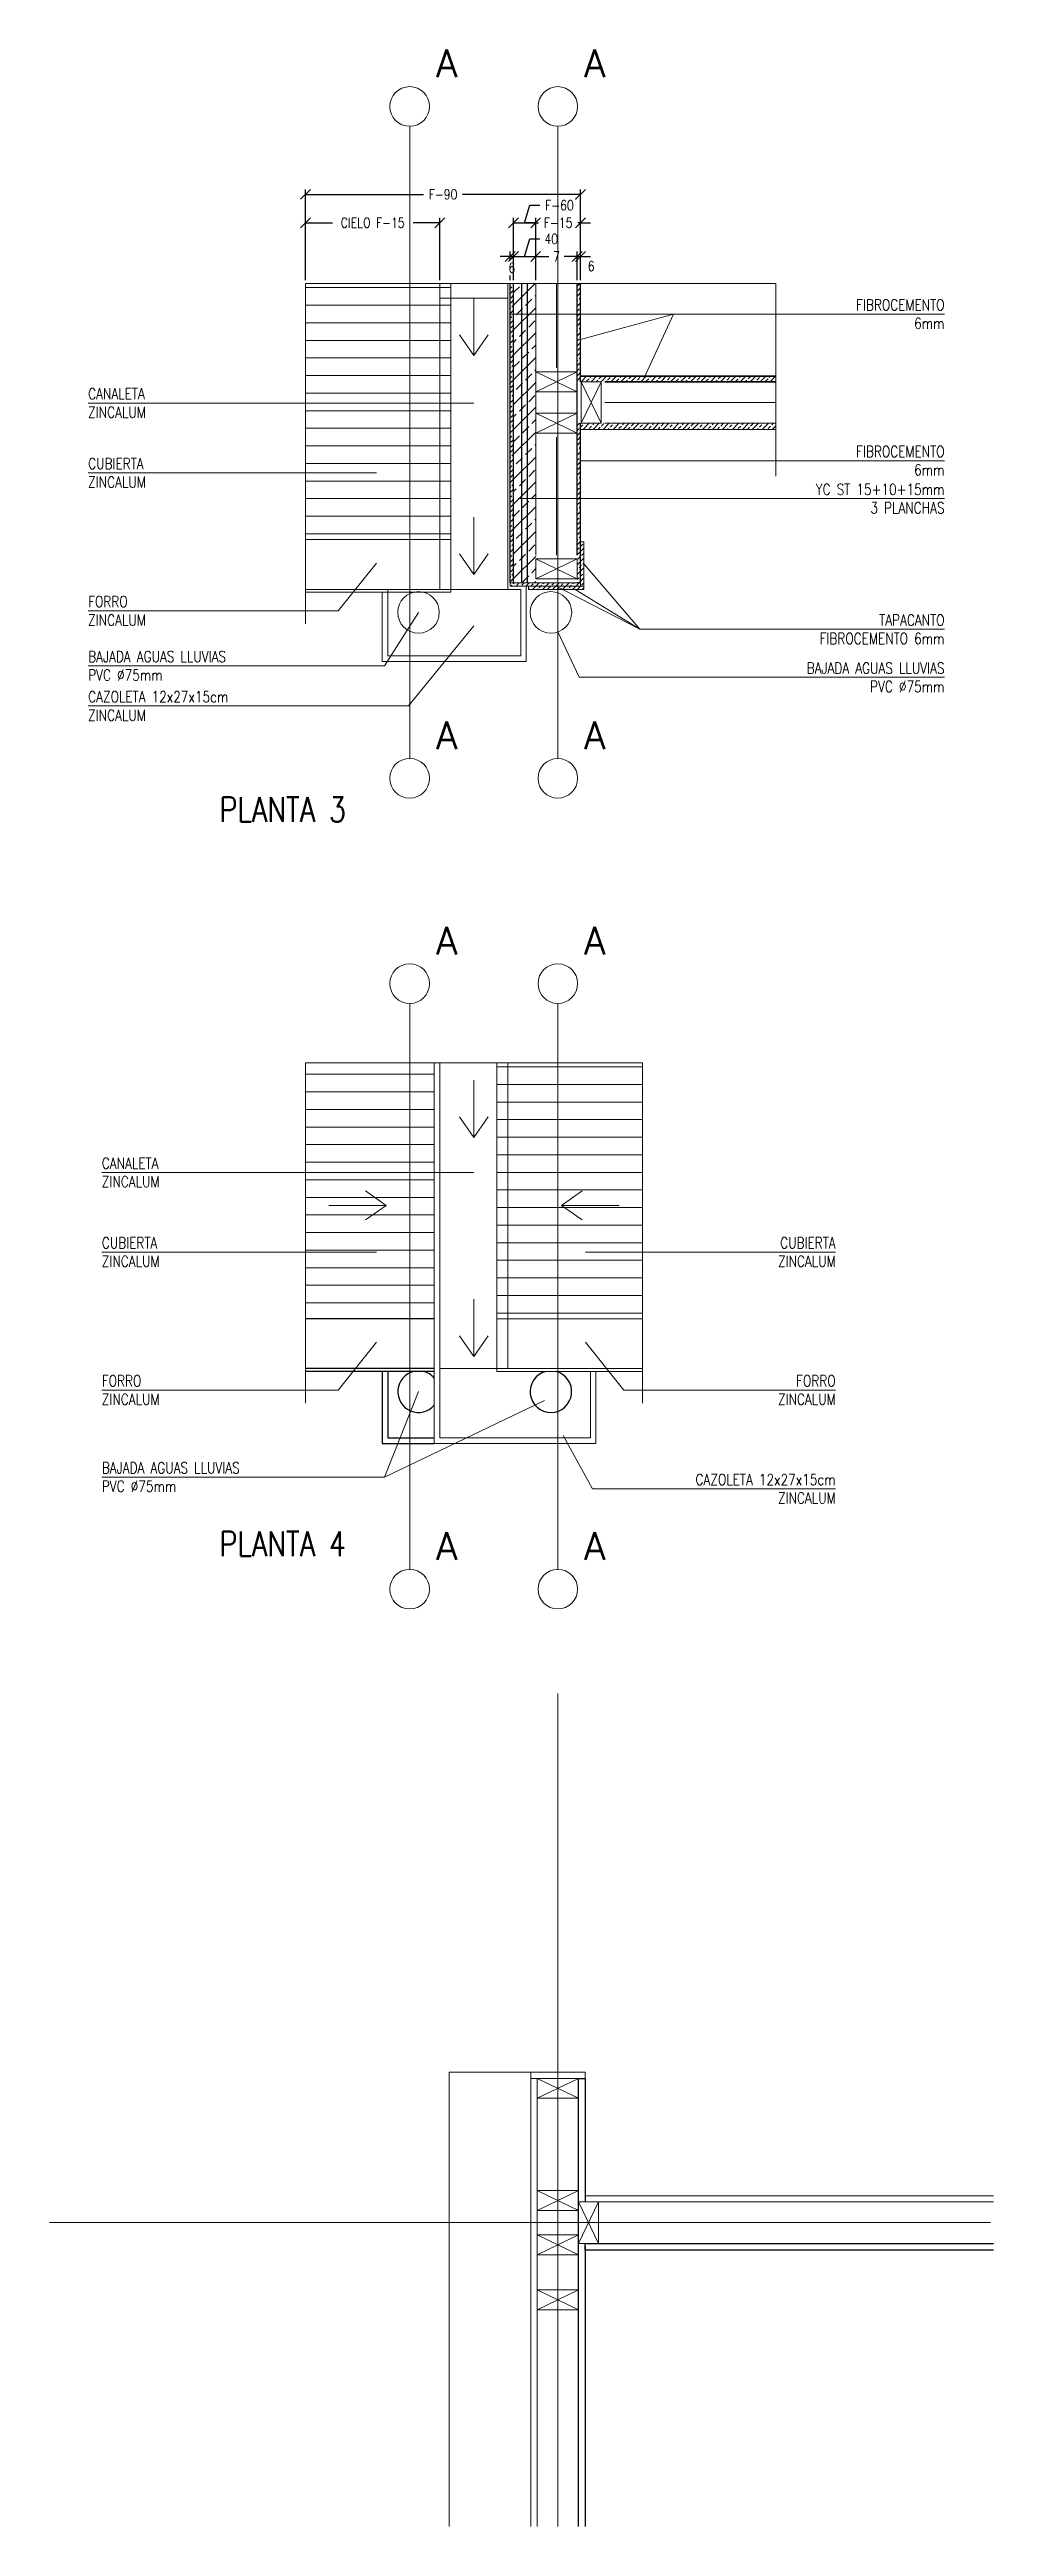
# Model space of a CAD drawing. Header units: metres. Extents: x -2 to 690, y -116 to 73.
# Drawn here: x 507.591 to 509.296, y -81.14 to -76.667 of the extents above; entities that cross this region are included whole.
import ezdxf
from ezdxf.enums import TextEntityAlignment as Align

# ---------------------------------------------------------------- set-up
doc = ezdxf.new("R2010")
doc.units = ezdxf.units.M
doc.header["$LTSCALE"] = 5
doc.header["$MEASUREMENT"] = 0
doc.layers.get('0').update_dxf_attribs({"color": 30})
doc.layers.get('DEFPOINTS').update_dxf_attribs({"color": 210})
doc.layers.add('_AUX', color=210, linetype='Continuous', lineweight=18, plot=False)
for name, color, linetype, lineweight in [('A-ANNO-DIMS', 3, 'Continuous', 18), ('A-ANNO-SYMB', 3, 'Continuous', 18), ('A-ANNO-TEXT', 3, 'Continuous', 18), ('A-DETL-MBND', 3, 'Continuous', 18), ('A-DETL-MCUT', 4, 'Continuous', 25), ('A-DETL-PATT', 8, 'Continuous', 18), ('A-ELEV-IDEN', 3, 'Continuous', 18), ('A-ELEV-MBE2', 4, 'Continuous', 25), ('A-FLOR-PATT', 8, 'Continuous', 18), ('A-SECT-MCUT', 7, 'Continuous', 35), ('A-WALL-PATT', 8, 'Continuous', 18), ('A-WALL-STUD', 3, 'Continuous', 18)]:
    doc.layers.add(name, color=color, linetype=linetype, lineweight=lineweight)
doc.styles.add('E-ROMANS', font='romans.shx', dxfattribs={"width": 0.8})
doc.dimstyles.new('E-0010_TICK_18', dxfattribs={"dimscale": 0.001, "dimtxt": 18, "dimasz": 18, "dimexe": 9, "dimexo": 6, "dimgap": 9, "dimtad": 0, "dimdec": 0, "dimlfac": 1000, "dimzin": 0, "dimdsep": 46, "dimtxsty": 'E-ROMANS', "dimblk": 'OBLIQUE', "dimcen": 9, "dimclrd": 256, "dimclre": 256, "dimclrt": 256, "dimadec": 0, "dimazin": 0, "dimtfac": 1, "dimtdec": 0, "dimtmove": 1, "dimatfit": 3, "dimldrblk": 'OPEN90', "dimfxl": 1, "dimtfill": 1, "dimtolj": 1, "dimtzin": 0, "dimarcsym": 0})
pattern_1 = [(45, (0, 0), (-0.00898025612, 0.00898025612), []), (45, (-0.00449, 0.00449), (-0.00898025612, 0.00898025612), [0.00635, -0.003175])]

msp = doc.modelspace()

# ---------------------------------------------------------------- texts
at = {"layer": 'A-ANNO-TEXT', "style": 'E-ROMANS'}
for s, insert, char_height, attachment_point in [('FIBROCEMENTO\\P6mm', (509.2073, -77.1448), 0.02, 6), ('CANALETA\\PZINCALUM', (507.6611, -77.3053), 0.02, 4), ('CUBIERTA\\PZINCALUM', (507.6611, -77.4314), 0.02, 4), ('FIBROCEMENTO\\P6mm', (509.2073, -77.4095), 0.02, 6), ('YC ST 15+10+15mm\\P3 PLANCHAS', (509.2073, -77.4779), 0.02, 6), ('FORRO\\PZINCALUM', (507.6611, -77.6806), 0.02, 4), ('TAPACANTO\\PFIBROCEMENTO 6mm', (509.2073, -77.7139), 0.02, 6), ('BAJADA AGUAS LLUVIAS\\PPVC %%C75mm', (507.6611, -77.7798), 0.02, 4), ('BAJADA AGUAS LLUVIAS\\PPVC %%C75mm', (509.2073, -77.8006), 0.02, 6), ('CAZOLETA 12x27x15cm\\PZINCALUM', (507.6611, -77.8524), 0.02, 4), ('\\pi-0.135,l0.135,t0.135;PLANTA 3 ', (507.8982, -78.0168), 0.045, 1), ('CANALETA\\PZINCALUM', (507.6858, -78.6947), 0.02, 4), ('CUBIERTA\\PZINCALUM', (507.6858, -78.8385), 0.02, 4), ('CUBIERTA\\PZINCALUM', (509.0107, -78.8385), 0.02, 6), ('FORRO\\PZINCALUM', (507.6858, -79.0877), 0.02, 4), ('FORRO\\PZINCALUM', (509.0107, -79.0877), 0.02, 6), ('BAJADA AGUAS LLUVIAS\\PPVC %%C75mm', (507.6858, -79.2447), 0.02, 4), ('CAZOLETA 12x27x15cm\\PZINCALUM', (509.0107, -79.2659), 0.02, 6), ('\\pi-0.135,l0.135,t0.135;PLANTA 4 ', (507.8982, -79.3428), 0.045, 1)]:
    msp.add_mtext(s, dxfattribs=dict(at, insert=insert, char_height=char_height, attachment_point=attachment_point))
for p in [(508.3081, -76.692), (508.5756, -76.692), (508.3081, -77.9052), (508.5756, -77.9052), (508.3081, -78.2759), (508.5756, -78.2759), (508.3081, -79.3694), (508.5756, -79.3694)]:
    msp.add_attdef('A', text='0.00', height=0.05, dxfattribs=at).set_placement(p, align=Align.MIDDLE_CENTER)

# ---------------------------------------------------------------- blocks, each defined once
blk = doc.blocks.new('_Oblique')
at = {"color": 0, "linetype": 'ByBlock', "lineweight": -2}
blk.add_line((-0.5, -0.5), (0.5, 0.5), dxfattribs=at)
blk = doc.blocks.new('*D43')
at = {"layer": 'A-ANNO-DIMS', "lineweight": -2, "transparency": 16777216}
for p, q in [((508.4231, -77.0405), (508.4051, -77.0405)), ((508.4231, -77.0834), (508.4231, -77.0315)), ((508.4291, -77.0834), (508.4291, -77.0315)), ((508.4291, -77.0405), (508.4471, -77.0405))]:
    blk.add_line(p, q, dxfattribs=at)
at = {"layer": 'A-ANNO-DIMS', "transparency": 16777216, "insert": (508.4261, -77.061), "char_height": 0.018, "attachment_point": 5, "style": 'E-ROMANS', "bg_fill": 3, "box_fill_scale": 1.25, "bg_fill_color": 256, "bg_fill_true_color": 13158600, "bg_fill_transparency": 0}
blk.add_mtext('\\A1;6', dxfattribs=at)
at = {"layer": 'A-ANNO-DIMS', "lineweight": -2, "transparency": 16777216}
blk.add_line((508.4231, -77.0405), (508.4291, -77.0405), dxfattribs=at)
at = {"layer": 'DEFPOINTS', "color": 0, "transparency": 16777216}
for p in [(508.4291, -77.0405), (508.4231, -77.0894), (508.4291, -77.0894)]:
    blk.add_point(p, dxfattribs=at)
at = {"layer": 'A-ANNO-DIMS', "lineweight": -2, "transparency": 16777216, "xscale": 0.018, "yscale": 0.018, "zscale": 0.018}
blk.add_blockref('_Oblique', (508.4231, -77.0405), dxfattribs=at)
at = {"layer": 'A-ANNO-DIMS', "lineweight": -2, "transparency": 16777216, "xscale": 0.018, "yscale": 0.018, "zscale": 0.018, "rotation": 180}
blk.add_blockref('_Oblique', (508.4291, -77.0405), dxfattribs=at)
blk = doc.blocks.new('_Open90')
at = {"color": 0, "linetype": 'ByBlock', "lineweight": -2}
for p, q in [((0, 0), (-1, 0)), ((-0.5, 0.5), (0, 0)), ((0, 0), (-0.5, -0.5))]:
    blk.add_line(p, q, dxfattribs=at)
blk = doc.blocks.new('*D44')
at = {"layer": 'A-ANNO-DIMS', "lineweight": -2, "transparency": 16777216}
for p, q in [((508.4491, -77.0405), (508.4586, -77.009)), ((508.4586, -77.009), (508.4766, -77.009)), ((508.4291, -77.0834), (508.4291, -77.0315)), ((508.4291, -77.0405), (508.4691, -77.0405)), ((508.4691, -77.0834), (508.4691, -77.0315))]:
    blk.add_line(p, q, dxfattribs=at)
at = {"layer": 'DEFPOINTS', "color": 0, "transparency": 16777216}
for p in [(508.4291, -77.0894), (508.4691, -77.0894)]:
    blk.add_point(p, dxfattribs=at)
at = {"layer": 'A-ANNO-DIMS', "lineweight": -2, "transparency": 16777216, "xscale": 0.018, "yscale": 0.018, "zscale": 0.018, "rotation": 180}
blk.add_blockref('_Oblique', (508.4291, -77.0405), dxfattribs=at)
at = {"layer": 'A-ANNO-DIMS', "transparency": 16777216, "insert": (508.4972, -77.009), "char_height": 0.018, "attachment_point": 5, "style": 'E-ROMANS', "bg_fill": 3, "box_fill_scale": 1.25, "bg_fill_color": 256, "bg_fill_true_color": 13158600, "bg_fill_transparency": 0}
blk.add_mtext('\\A1;40', dxfattribs=at)
at = {"layer": 'DEFPOINTS', "color": 0, "transparency": 16777216}
blk.add_point((508.4691, -77.0405), dxfattribs=at)
at = {"layer": 'A-ANNO-DIMS', "lineweight": -2, "transparency": 16777216, "xscale": 0.018, "yscale": 0.018, "zscale": 0.018}
blk.add_blockref('_Oblique', (508.4691, -77.0405), dxfattribs=at)
blk = doc.blocks.new('*D45')
at = {"layer": 'A-ANNO-DIMS', "lineweight": -2, "transparency": 16777216}
for p, q in [((508.4691, -77.0834), (508.4691, -77.0315)), ((508.4691, -77.0405), (508.4928, -77.0405)), ((508.5441, -77.0405), (508.5204, -77.0405)), ((508.5441, -77.0834), (508.5441, -77.0315))]:
    blk.add_line(p, q, dxfattribs=at)
at = {"layer": 'DEFPOINTS', "color": 0, "transparency": 16777216}
for p in [(508.5441, -77.0405), (508.4691, -77.0894), (508.5441, -77.0894)]:
    blk.add_point(p, dxfattribs=at)
at = {"layer": 'A-ANNO-DIMS', "lineweight": -2, "transparency": 16777216, "xscale": 0.018, "yscale": 0.018, "zscale": 0.018, "rotation": 180}
blk.add_blockref('_Oblique', (508.4691, -77.0405), dxfattribs=at)
at = {"layer": 'A-ANNO-DIMS', "lineweight": -2, "transparency": 16777216, "xscale": 0.018, "yscale": 0.018, "zscale": 0.018}
blk.add_blockref('_Oblique', (508.5441, -77.0405), dxfattribs=at)
at = {"layer": 'A-ANNO-DIMS', "transparency": 16777216, "insert": (508.5066, -77.0405), "char_height": 0.018, "attachment_point": 5, "style": 'E-ROMANS', "bg_fill": 3, "box_fill_scale": 1.25, "bg_fill_color": 256, "bg_fill_true_color": 13158600, "bg_fill_transparency": 0}
blk.add_mtext('\\A1;7', dxfattribs=at)
blk = doc.blocks.new('*D46')
at = {"layer": 'A-ANNO-DIMS', "lineweight": -2, "transparency": 16777216}
for p, q in [((508.5441, -77.0405), (508.5261, -77.0405)), ((508.5441, -77.0834), (508.5441, -77.0315)), ((508.5501, -77.0834), (508.5501, -77.0315)), ((508.5501, -77.0405), (508.5681, -77.0405))]:
    blk.add_line(p, q, dxfattribs=at)
at = {"layer": 'A-ANNO-DIMS', "transparency": 16777216, "insert": (508.5691, -77.0581), "char_height": 0.018, "attachment_point": 5, "style": 'E-ROMANS', "bg_fill": 3, "box_fill_scale": 1.25, "bg_fill_color": 256, "bg_fill_true_color": 13158600, "bg_fill_transparency": 0}
blk.add_mtext('\\A1;6', dxfattribs=at)
at = {"layer": 'A-ANNO-DIMS', "lineweight": -2, "transparency": 16777216}
blk.add_line((508.5441, -77.0405), (508.5501, -77.0405), dxfattribs=at)
at = {"layer": 'DEFPOINTS', "color": 0, "transparency": 16777216}
for p in [(508.5501, -77.0405), (508.5441, -77.0894), (508.5501, -77.0894)]:
    blk.add_point(p, dxfattribs=at)
at = {"layer": 'A-ANNO-DIMS', "lineweight": -2, "transparency": 16777216, "xscale": 0.018, "yscale": 0.018, "zscale": 0.018}
blk.add_blockref('_Oblique', (508.5441, -77.0405), dxfattribs=at)
at = {"layer": 'A-ANNO-DIMS', "lineweight": -2, "transparency": 16777216, "xscale": 0.018, "yscale": 0.018, "zscale": 0.018, "rotation": 180}
blk.add_blockref('_Oblique', (508.5501, -77.0405), dxfattribs=at)
blk = doc.blocks.new('*D47')
at = {"layer": 'A-ANNO-DIMS', "lineweight": -2, "transparency": 16777216}
for p, q in [((508.0536, -77.0834), (508.0536, -76.9708)), ((508.2961, -77.0834), (508.2961, -76.9708)), ((508.0536, -76.9798), (508.1021, -76.9798)), ((508.2961, -76.9798), (508.2476, -76.9798))]:
    blk.add_line(p, q, dxfattribs=at)
at = {"layer": 'DEFPOINTS', "color": 0, "transparency": 16777216}
for p in [(508.2961, -76.9798), (508.0536, -77.0894), (508.2961, -77.0894)]:
    blk.add_point(p, dxfattribs=at)
at = {"layer": 'A-ANNO-DIMS', "lineweight": -2, "transparency": 16777216, "xscale": 0.018, "yscale": 0.018, "zscale": 0.018, "rotation": 180}
blk.add_blockref('_Oblique', (508.0536, -76.9798), dxfattribs=at)
at = {"layer": 'A-ANNO-DIMS', "lineweight": -2, "transparency": 16777216, "xscale": 0.018, "yscale": 0.018, "zscale": 0.018}
blk.add_blockref('_Oblique', (508.2961, -76.9798), dxfattribs=at)
at = {"layer": 'A-ANNO-DIMS', "transparency": 16777216, "insert": (508.1749, -76.9798), "char_height": 0.018, "attachment_point": 5, "style": 'E-ROMANS', "bg_fill": 3, "box_fill_scale": 1.25, "bg_fill_color": 256, "bg_fill_true_color": 13158600, "bg_fill_transparency": 0}
blk.add_mtext('\\A1;CIELO F-15', dxfattribs=at)
blk = doc.blocks.new('*D48')
at = {"layer": 'A-ANNO-DIMS', "lineweight": -2, "transparency": 16777216}
for p, q in [((508.4291, -77.0834), (508.4291, -76.9708)), ((508.4491, -76.9798), (508.4586, -76.9483)), ((508.4586, -76.9483), (508.4766, -76.9483)), ((508.4691, -77.0834), (508.4691, -76.9708)), ((508.4291, -76.9798), (508.4691, -76.9798))]:
    blk.add_line(p, q, dxfattribs=at)
at = {"layer": 'DEFPOINTS', "color": 0, "transparency": 16777216}
for p in [(508.4291, -77.0894), (508.4691, -77.0894)]:
    blk.add_point(p, dxfattribs=at)
at = {"layer": 'A-ANNO-DIMS', "lineweight": -2, "transparency": 16777216, "xscale": 0.018, "yscale": 0.018, "zscale": 0.018, "rotation": 180}
blk.add_blockref('_Oblique', (508.4291, -76.9798), dxfattribs=at)
at = {"layer": 'A-ANNO-DIMS', "transparency": 16777216, "insert": (508.512, -76.9483), "char_height": 0.018, "attachment_point": 5, "style": 'E-ROMANS', "bg_fill": 3, "box_fill_scale": 1.25, "bg_fill_color": 256, "bg_fill_true_color": 13158600, "bg_fill_transparency": 0}
blk.add_mtext('\\A1;F-60', dxfattribs=at)
at = {"layer": 'DEFPOINTS', "color": 0, "transparency": 16777216}
blk.add_point((508.4691, -76.9798), dxfattribs=at)
at = {"layer": 'A-ANNO-DIMS', "lineweight": -2, "transparency": 16777216, "xscale": 0.018, "yscale": 0.018, "zscale": 0.018}
blk.add_blockref('_Oblique', (508.4691, -76.9798), dxfattribs=at)
blk = doc.blocks.new('*D49')
at = {"layer": 'A-ANNO-DIMS', "lineweight": -2, "transparency": 16777216}
for p, q in [((508.4691, -77.0834), (508.4691, -76.9708)), ((508.5501, -77.0834), (508.5501, -76.9708)), ((508.4691, -76.9798), (508.4511, -76.9798)), ((508.4691, -76.9798), (508.4742, -76.9798)), ((508.5501, -76.9798), (508.545, -76.9798)), ((508.5501, -76.9798), (508.5681, -76.9798))]:
    blk.add_line(p, q, dxfattribs=at)
at = {"layer": 'DEFPOINTS', "color": 0, "transparency": 16777216}
for p in [(508.4691, -77.0894), (508.5501, -77.0894)]:
    blk.add_point(p, dxfattribs=at)
at = {"layer": 'A-ANNO-DIMS', "lineweight": -2, "transparency": 16777216, "xscale": 0.018, "yscale": 0.018, "zscale": 0.018}
blk.add_blockref('_Oblique', (508.4691, -76.9798), dxfattribs=at)
at = {"layer": 'A-ANNO-DIMS', "lineweight": -2, "transparency": 16777216, "xscale": 0.018, "yscale": 0.018, "zscale": 0.018, "rotation": 180}
blk.add_blockref('_Oblique', (508.5501, -76.9798), dxfattribs=at)
at = {"layer": 'A-ANNO-DIMS', "transparency": 16777216, "insert": (508.5096, -76.9798), "char_height": 0.018, "attachment_point": 5, "style": 'E-ROMANS', "bg_fill": 3, "box_fill_scale": 1.25, "bg_fill_color": 256, "bg_fill_true_color": 13158600, "bg_fill_transparency": 0}
blk.add_mtext('\\A1;F-15', dxfattribs=at)
at = {"layer": 'DEFPOINTS', "color": 0, "transparency": 16777216}
blk.add_point((508.5501, -76.9798), dxfattribs=at)
blk = doc.blocks.new('*D50')
at = {"layer": 'A-ANNO-DIMS', "lineweight": -2, "transparency": 16777216}
for p, q in [((508.0534, -77.0834), (508.0534, -76.9195)), ((508.0534, -76.9285), (508.2664, -76.9285)), ((508.5501, -76.9285), (508.3372, -76.9285)), ((508.5501, -77.0834), (508.5501, -76.9195))]:
    blk.add_line(p, q, dxfattribs=at)
at = {"layer": 'DEFPOINTS', "color": 0, "transparency": 16777216}
for p in [(508.5501, -76.9285), (508.0534, -77.0894), (508.5501, -77.0894)]:
    blk.add_point(p, dxfattribs=at)
at = {"layer": 'A-ANNO-DIMS', "lineweight": -2, "transparency": 16777216, "xscale": 0.018, "yscale": 0.018, "zscale": 0.018, "rotation": 180}
blk.add_blockref('_Oblique', (508.0534, -76.9285), dxfattribs=at)
at = {"layer": 'A-ANNO-DIMS', "lineweight": -2, "transparency": 16777216, "xscale": 0.018, "yscale": 0.018, "zscale": 0.018}
blk.add_blockref('_Oblique', (508.5501, -76.9285), dxfattribs=at)
at = {"layer": 'A-ANNO-DIMS', "transparency": 16777216, "insert": (508.3018, -76.9285), "char_height": 0.018, "attachment_point": 5, "style": 'E-ROMANS', "bg_fill": 3, "box_fill_scale": 1.25, "bg_fill_color": 256, "bg_fill_true_color": 13158600, "bg_fill_transparency": 0}
blk.add_mtext('\\A1;F-90', dxfattribs=at)

# ---------------------------------------------------------------- hatches: boundary and pattern name
at = {"layer": 'A-DETL-PATT'}
h = msp.add_hatch(dxfattribs=at)
h.set_pattern_fill('LINE', color=256, scale=0.01, style=0)
h.set_pattern_definition([(360, (31.951525, 0.785768), (6e-17, 0.03175), [])])
h.paths.add_polyline_path([(508.2961, -77.0894), (508.0534, -77.0894), (508.0534, -77.5519), (508.2961, -77.5519)])
h.paths.add_polyline_path([(508.3161, -77.0894), (508.2961, -77.0894), (508.2961, -77.5519), (508.3161, -77.5519)])
h = msp.add_hatch(dxfattribs=at)
h.set_pattern_fill('BRASS', color=256, scale=0.002, angle=45, style=0)
h.set_pattern_definition(pattern_1)
h.paths.add_polyline_path([(508.5501, -77.0894), (508.5441, -77.0894), (508.5441, -77.2669), (508.5501, -77.2669)])
h.paths.add_polyline_path([(508.5501, -77.3419), (508.5441, -77.3419), (508.5441, -77.5799), (508.5441, -77.6299), (508.5501, -77.6299), (508.5501, -77.5559)])
h.paths.add_polyline_path([(508.5561, -77.5559), (508.5501, -77.5559), (508.5501, -77.6359), (508.5561, -77.6359)])
h.paths.add_polyline_path([(508.4291, -77.0894), (508.4231, -77.0894), (508.4231, -77.6299), (508.4291, -77.6299)])
h = msp.add_hatch(dxfattribs=at)
h.set_pattern_fill('BRASS', color=256, scale=0.005, angle=45, style=0)
h.set_pattern_definition([(45, (0, 0), (-0.0224506403, 0.0224506403), []), (45, (-0.011225, 0.011225), (-0.0224506403, 0.0224506403), [0.015875, -0.0079375])])
h.paths.add_polyline_path([(508.4691, -77.2419), (508.4691, -77.0894), (508.4541, -77.0894), (508.4541, -77.6299), (508.4691, -77.6299), (508.4691, -77.5799), (508.4691, -77.3669), (508.4691, -77.3669), (508.4691, -77.3169), (508.4691, -77.3169), (508.4691, -77.2919), (508.4691, -77.2919), (508.4691, -77.2419)])
h.paths.add_polyline_path([(508.4541, -77.0894), (508.4441, -77.0894), (508.4441, -77.6299), (508.4541, -77.6299)])
h.paths.add_polyline_path([(508.4441, -77.0894), (508.4291, -77.0894), (508.4291, -77.6299), (508.4441, -77.6299)])
h = msp.add_hatch(dxfattribs=at)
h.set_pattern_fill('BRASS', color=256, scale=0.002, angle=45, style=0)
h.set_pattern_definition(pattern_1)
h.paths.add_polyline_path([(508.9028, -77.2569), (508.5501, -77.2569), (508.5501, -77.2669), (508.5941, -77.2669), (508.9028, -77.2669)])
h = msp.add_hatch(dxfattribs=at)
h.set_pattern_fill('BRASS', color=256, scale=0.002, angle=45, style=0)
h.set_pattern_definition(pattern_1)
h.paths.add_polyline_path([(508.9028, -77.3419), (508.5941, -77.3419), (508.5501, -77.3419), (508.5501, -77.3529), (508.9028, -77.3529)])
h = msp.add_hatch(dxfattribs=at)
h.set_pattern_fill('BRASS', color=256, scale=0.002, angle=45, style=0)
h.set_pattern_definition(pattern_1)
h.paths.add_polyline_path([(508.5091, -77.6359), (508.4561, -77.6359), (508.4561, -77.6419), (508.5091, -77.6419)])
h.paths.add_polyline_path([(508.5091, -77.6299), (508.4691, -77.6299), (508.4231, -77.6299), (508.4231, -77.6359), (508.5091, -77.6359)])
h.paths.add_polyline_path([(508.5501, -77.6299), (508.5441, -77.6299), (508.5091, -77.6299), (508.5091, -77.6359), (508.5501, -77.6359)])
h.paths.add_polyline_path([(508.5561, -77.6359), (508.5501, -77.6359), (508.5091, -77.6359), (508.5091, -77.6419), (508.5561, -77.6419)])
h = msp.add_hatch(dxfattribs=at)
h.set_pattern_fill('LINE', color=256, scale=0.01, style=0)
h.set_pattern_definition([(360, (31.951525, 0.540007), (6e-17, 0.03175), [])])
h.paths.add_polyline_path([(508.2861, -78.4965), (508.0534, -78.4965), (508.0534, -78.959), (508.2861, -78.959)])
h = msp.add_hatch(dxfattribs=at)
h.set_pattern_fill('LINE', color=256, scale=0.01, style=0)
h.set_pattern_definition([(180, (984.76356, -0.621335), (-6e-17, 0.03175), [])])
h.paths.add_polyline_path([(508.4189, -78.4965), (508.6617, -78.4965), (508.6617, -78.959), (508.4189, -78.959)])
h.paths.add_polyline_path([(508.3989, -78.4965), (508.4189, -78.4965), (508.4189, -78.959), (508.3989, -78.959)])

# ---------------------------------------------------------------- linework, layer by layer
at = {"layer": '_AUX'}
msp.add_lwpolyline([(508.2961, -77.1158), (508.4189, -77.1158)], dxfattribs=at)
at = {"layer": 'A-ANNO-SYMB', "ltscale": 0.05}
for p, q in [((508.4691, -77.5799), (508.4691, -77.0894)), ((508.3161, -77.6469), (508.0534, -77.6469))]:
    msp.add_line(p, q, dxfattribs=at)
at = {"layer": 'A-ANNO-SYMB', "ltscale": 10}
for p, q in [((508.2416, -79.4115), (508.2416, -78.3894)), ((508.5091, -79.4115), (508.5091, -78.3894))]:
    msp.add_line(p, q, dxfattribs=at)
at = {"layer": 'A-ANNO-SYMB'}
for p, q in [((508.3989, -79.054), (508.6617, -79.054)), ((508.5091, -79.6357), (508.5091, -81.1397)), ((509.2903, -80.5911), (507.5913, -80.5911))]:
    msp.add_line(p, q, dxfattribs=at)
at = {"layer": 'A-ANNO-SYMB', "ltscale": 0.05}
for points in [[(508.2021, -77.6469), (508.2021, -77.7619), (508.4421, -77.7619), (508.4421, -77.6419), (508.4189, -77.6419), (508.4189, -77.0894)], [(508.3161, -77.6469), (508.3161, -77.0894)], [(508.1921, -77.6469), (508.1921, -77.7719), (508.4521, -77.7719), (508.4521, -77.6359)]]:
    msp.add_lwpolyline(points, dxfattribs=at)
at = {"layer": 'A-ANNO-SYMB'}
for points in [[(508.2861, -78.4965), (508.2861, -79.184), (508.5778, -79.184), (508.5778, -79.054)], [(508.3989, -79.054), (508.3989, -78.4965)]]:
    msp.add_lwpolyline(points, dxfattribs=at)
for centre in [(508.2416, -76.7698), (508.5091, -76.7698), (508.2416, -77.983), (508.5091, -77.983), (508.2416, -78.3537), (508.5091, -78.3537), (508.2416, -79.4472), (508.5091, -79.4472)]:
    msp.add_circle(centre, 0.0358, dxfattribs=at)
at = {"layer": 'A-ANNO-SYMB', "ltscale": 0.05}
msp.add_circle((508.4966, -77.6834), 0.0375, dxfattribs=at)
at = {"layer": 'A-ANNO-TEXT'}
msp.add_line((508.7179, -77.1448), (508.4231, -77.1448), dxfattribs=at)
for points in [[(509.2073, -77.1448), (508.7179, -77.1448), (508.5501, -77.1909)], [(508.7179, -77.1448), (508.6642, -77.2609)], [(507.6611, -77.3053), (508.1123, -77.3053), (508.3575, -77.3053)], [(509.2073, -77.4095), (508.7179, -77.4095), (508.5501, -77.4095)], [(507.6611, -77.4314), (508.1123, -77.4314), (508.1815, -77.4314)], [(509.2073, -77.4779), (508.7179, -77.4779), (508.4381, -77.4779)], [(507.6611, -77.6806), (508.1123, -77.6806), (508.1815, -77.5943)], [(508.6569, -77.7139), (508.5561, -77.5959)], [(508.6569, -77.7139), (508.5061, -77.6359)], [(508.6569, -77.7139), (508.5401, -77.6419)], [(507.6611, -77.7798), (508.1961, -77.7798), (508.2576, -77.6834)], [(507.6611, -77.8524), (508.2394, -77.8524), (508.3575, -77.7077)], [(509.2073, -77.8006), (508.5475, -77.8006), (508.5092, -77.7187)], [(509.2073, -77.7139), (508.7771, -77.7139), (508.6569, -77.7139)], [(507.6858, -78.6947), (508.1123, -78.6947), (508.3575, -78.6947)], [(507.6858, -78.8385), (508.1123, -78.8385), (508.1815, -78.8385)], [(509.0107, -78.8385), (508.6285, -78.8385), (508.5593, -78.8385)], [(507.6858, -79.0877), (508.1123, -79.0877), (508.1815, -79.0014)], [(509.0107, -79.0877), (508.6285, -79.0877), (508.5593, -79.0014)], [(507.6858, -79.2447), (508.1961, -79.2447), (508.2576, -79.0905)], [(508.1961, -79.2447), (508.4848, -79.1067)], [(509.0107, -79.2659), (508.5715, -79.2659), (508.5186, -79.1695)]]:
    msp.add_lwpolyline(points, dxfattribs=at)
at = {"layer": 'A-DETL-MBND'}
for p, q in [((508.9028, -77.3529), (508.5501, -77.3529)), ((508.5941, -77.3419), (508.9028, -77.3419)), ((508.4231, -77.6299), (508.4231, -77.6359)), ((508.4606, -80.3306), (508.4606, -80.3196))]:
    msp.add_line(p, q, dxfattribs=at)
for points in [[(508.3161, -77.5519), (508.0534, -77.5519)], [(508.3161, -77.6419), (508.0534, -77.6419)], [(508.4189, -77.6299), (508.4189, -77.6359)], [(508.4231, -77.6299), (508.5501, -77.6299), (508.5501, -77.6359), (508.4231, -77.6359)], [(508.2961, -78.4965), (508.2961, -79.049), (508.2961, -79.049), (508.2961, -79.174), (508.5678, -79.174), (508.5678, -79.054)], [(508.3989, -78.959), (508.6617, -78.959)], [(508.3989, -79.049), (508.6617, -79.049)], [(508.4606, -80.3196), (508.5586, -80.3196), (508.5586, -80.3306), (508.4606, -80.3306)], [(508.4606, -81.1397), (508.4606, -80.3306), (508.4716, -80.3306), (508.4716, -81.1397)], [(509.2956, -80.5536), (508.5586, -80.5536), (508.5586, -80.5426), (509.2956, -80.5426)]]:
    msp.add_lwpolyline(points, dxfattribs=at)
for points in [[(508.5561, -77.6359), (508.5561, -77.5559), (508.5501, -77.5559), (508.5501, -77.6359)], [(508.5561, -77.6359), (508.4561, -77.6359), (508.4561, -77.6419), (508.5561, -77.6419)]]:
    msp.add_lwpolyline(points, close=True, dxfattribs=at)
msp.add_circle((508.2576, -77.6834), 0.0375, dxfattribs=at)
at = {"layer": 'A-DETL-MCUT'}
for p, q in [((508.4231, -77.6299), (508.4231, -77.0894)), ((508.4291, -77.6299), (508.4291, -77.0894)), ((508.4291, -77.6299), (508.4291, -77.0894)), ((508.4441, -77.6299), (508.4441, -77.0894)), ((508.4541, -77.6299), (508.4541, -77.0894)), ((508.5441, -77.5799), (508.5441, -77.0894)), ((508.5501, -77.2669), (508.5501, -77.0894)), ((508.5501, -77.6299), (508.5501, -77.3419)), ((508.5501, -77.6299), (508.5441, -77.6299))]:
    msp.add_line(p, q, dxfattribs=at)
for points in [[(508.5466, -81.1397), (508.5466, -80.3306), (508.5586, -80.3306), (508.5586, -80.5536)], [(509.2956, -80.6406), (508.5586, -80.6406), (508.5586, -80.6286), (509.2956, -80.6286)], [(508.5586, -80.6335), (508.5586, -81.1397)]]:
    msp.add_lwpolyline(points, dxfattribs=at)
at = {"layer": 'A-ELEV-IDEN', "ltscale": 10}
for p, q in [((508.0534, -77.704), (508.0534, -77.0894)), ((508.0534, -79.1112), (508.0534, -78.4965)), ((508.6617, -79.1112), (508.6617, -78.4965))]:
    msp.add_line(p, q, dxfattribs=at)
for points in [[(508.0534, -77.0894), (508.9028, -77.0894)], [(508.2961, -77.0894), (508.2961, -77.6419), (508.2021, -77.6419), (508.2021, -77.6469)], [(508.9028, -77.0894), (508.9028, -77.4374)], [(508.3575, -77.1158), (508.3575, -77.2197)], [(508.3575, -77.2197), (508.3315, -77.1821)], [(508.3575, -77.2197), (508.3836, -77.1821)], [(508.3575, -77.5113), (508.3575, -77.6151)], [(508.3575, -77.6151), (508.3315, -77.5776)], [(508.3575, -77.6151), (508.3836, -77.5776)], [(508.0534, -78.4965), (508.6617, -78.4965)], [(508.3575, -78.5279), (508.3575, -78.6318)], [(508.5675, -79.049), (508.4189, -79.049), (508.4189, -78.4965)], [(508.3575, -78.6318), (508.3315, -78.5942)], [(508.3575, -78.6318), (508.3836, -78.5942)], [(508.0954, -78.7543), (508.1993, -78.7543)], [(508.1993, -78.7543), (508.1618, -78.7282)], [(508.1993, -78.7543), (508.1618, -78.7804)], [(508.5158, -78.7543), (508.5533, -78.7282)], [(508.6197, -78.7543), (508.5158, -78.7543)], [(508.5158, -78.7543), (508.5533, -78.7804)], [(508.3575, -78.9234), (508.3575, -79.0273)], [(508.3575, -79.0273), (508.3315, -78.9897)], [(508.3575, -79.0273), (508.3836, -78.9897)]]:
    msp.add_lwpolyline(points, dxfattribs=at)
at = {"layer": 'A-ELEV-IDEN'}
msp.add_lwpolyline([(508.4606, -80.3196), (508.3126, -80.3196), (508.3126, -81.1397)], dxfattribs=at)
at = {"layer": 'A-ELEV-MBE2'}
msp.add_line((508.2861, -79.054), (508.0534, -79.054), dxfattribs=at)
for points in [[(508.2861, -78.959), (508.0534, -78.959)], [(508.2861, -79.049), (508.0534, -79.049)], [(508.1921, -79.054), (508.1921, -79.184), (508.2861, -79.184)], [(508.2021, -79.054), (508.2021, -79.174), (508.2861, -79.174)]]:
    msp.add_lwpolyline(points, dxfattribs=at)
for centre, start, end in [((508.2576, -79.0905), 103.2615, 319.4445), ((508.2576, -79.0905), 40.5555, 76.7385), ((508.4966, -79.0905), 103.2615, 76.7385)]:
    msp.add_arc(centre, 0.0375, start, end, dxfattribs=at)
at = {"layer": 'A-FLOR-PATT'}
for p, q in [((508.4189, -77.6419), (508.3161, -77.6419)), ((508.2961, -79.049), (508.3989, -79.049))]:
    msp.add_line(p, q, dxfattribs=at)
at = {"layer": 'A-SECT-MCUT'}
for p, q in [((508.5501, -77.2569), (508.9028, -77.2569)), ((508.9028, -77.2669), (508.5941, -77.2669))]:
    msp.add_line(p, q, dxfattribs=at)
at = {"layer": 'A-WALL-PATT', "ltscale": 10}
for p, q in [((508.5066, -77.2419), (508.5066, -77.0894)), ((508.5941, -77.3044), (508.9028, -77.3044)), ((508.5066, -77.3669), (508.5066, -77.5799))]:
    msp.add_line(p, q, dxfattribs=at)
at = {"layer": 'A-WALL-PATT', "ltscale": 0.1}
for p, q in [((508.5091, -80.5331), (508.5091, -80.3666)), ((508.5091, -80.6131), (508.5091, -80.5691)), ((508.9336, -80.5911), (508.5826, -80.5911)), ((508.5091, -80.7056), (508.5091, -80.6561)), ((508.5091, -81.1056), (508.5091, -80.7556))]:
    msp.add_line(p, q, dxfattribs=at)
at = {"layer": 'A-WALL-STUD'}
for p, q in [((508.5441, -77.2489), (508.4691, -77.2849)), ((508.4691, -77.2489), (508.5441, -77.2849)), ((508.5511, -77.3419), (508.5871, -77.2669)), ((508.5511, -77.2669), (508.5871, -77.3419)), ((508.5441, -77.3239), (508.4691, -77.3599)), ((508.4691, -77.3239), (508.5441, -77.3599)), ((508.5441, -77.6229), (508.4691, -77.5869)), ((508.4691, -77.6229), (508.5441, -77.5869)), ((508.5466, -80.3306), (508.4716, -80.3666)), ((508.4716, -80.3306), (508.5466, -80.3666)), ((508.5466, -80.5691), (508.4716, -80.5331)), ((508.4716, -80.5691), (508.5466, -80.5331)), ((508.5466, -80.6286), (508.5826, -80.5536)), ((508.5466, -80.5536), (508.5826, -80.6286)), ((508.5466, -80.6131), (508.4716, -80.6491)), ((508.4716, -80.6131), (508.5466, -80.6491)), ((508.5466, -80.7126), (508.4716, -80.7486)), ((508.4716, -80.7126), (508.5466, -80.7486))]:
    msp.add_line(p, q, dxfattribs=at)
for points in [[(508.5441, -77.2489), (508.4691, -77.2489), (508.4691, -77.2849), (508.5441, -77.2849)], [(508.5511, -77.3419), (508.5511, -77.2669), (508.5871, -77.2669), (508.5871, -77.3419)], [(508.5441, -77.3239), (508.4691, -77.3239), (508.4691, -77.3599), (508.5441, -77.3599)], [(508.5441, -77.6229), (508.4691, -77.6229), (508.4691, -77.5869), (508.5441, -77.5869)], [(508.5466, -80.3306), (508.4716, -80.3306), (508.4716, -80.3666), (508.5466, -80.3666)], [(508.5466, -80.5691), (508.4716, -80.5691), (508.4716, -80.5331), (508.5466, -80.5331)], [(508.5466, -80.6286), (508.5466, -80.5536), (508.5826, -80.5536), (508.5826, -80.6286)], [(508.5466, -80.6131), (508.4716, -80.6131), (508.4716, -80.6491), (508.5466, -80.6491)], [(508.5466, -80.7126), (508.4716, -80.7126), (508.4716, -80.7486), (508.5466, -80.7486)]]:
    msp.add_lwpolyline(points, close=True, dxfattribs=at)

msp.set_redraw_order([(e.dxf.handle, doc.entitydb.next_handle()) for e in msp.query("TEXT MTEXT ATTDEF DIMENSION ARC_DIMENSION")])  # texts and dimensions are drawn at this point

# ---------------------------------------------------------------- next in the draw order: dimensions: what is measured, and where the dimension line sits
at = {"layer": 'A-ANNO-DIMS'}
dim = msp.add_linear_dim(base=(508.2961, -76.9798), p1=(508.0536, -77.0894), p2=(508.2961, -77.0894), text='CIELO F-15', dimstyle='E-0010_TICK_18', dxfattribs=at)
dim.commit()
dim.dimension.update_dxf_attribs({"geometry": '*D47', "text_midpoint": (508.1749, -76.9798)})
dim = msp.add_linear_dim(base=(508.4291, -77.0405), p1=(508.4231, -77.0894), p2=(508.4291, -77.0894), dimstyle='E-0010_TICK_18', dxfattribs=at)
dim.commit()
dim.dimension.update_dxf_attribs({"geometry": '*D43', "text_midpoint": (508.4261, -77.061), "dimtype": 160})

# ---------------------------------------------------------------- next in the draw order: dimensions: what is measured, and where the dimension line sits
dim = msp.add_linear_dim(base=(508.4691, -77.0405), p1=(508.4291, -77.0894), p2=(508.4691, -77.0894), dimstyle='E-0010_TICK_18', dxfattribs=at)
dim.commit()
dim.dimension.update_dxf_attribs({"geometry": '*D44', "text_midpoint": (508.4856, -77.009)})

# ---------------------------------------------------------------- next in the draw order: dimensions: what is measured, and where the dimension line sits
dim = msp.add_linear_dim(base=(508.5441, -77.0405), p1=(508.4691, -77.0894), p2=(508.5441, -77.0894), text='7', dimstyle='E-0010_TICK_18', dxfattribs=at)
dim.commit()
dim.dimension.update_dxf_attribs({"geometry": '*D45', "text_midpoint": (508.5066, -77.0405)})

# ---------------------------------------------------------------- next in the draw order: dimensions: what is measured, and where the dimension line sits
dim = msp.add_linear_dim(base=(508.5501, -77.0405), p1=(508.5441, -77.0894), p2=(508.5501, -77.0894), dimstyle='E-0010_TICK_18', dxfattribs=at)
dim.commit()
dim.dimension.update_dxf_attribs({"geometry": '*D46', "text_midpoint": (508.5691, -77.0581), "dimtype": 160})

# ---------------------------------------------------------------- next in the draw order: dimensions: what is measured, and where the dimension line sits
dim = msp.add_linear_dim(base=(508.4691, -76.9798), p1=(508.4291, -77.0894), p2=(508.4691, -77.0894), text='F-60', dimstyle='E-0010_TICK_18', dxfattribs=at)
dim.commit()
dim.dimension.update_dxf_attribs({"geometry": '*D48', "text_midpoint": (508.4856, -76.9483)})

# ---------------------------------------------------------------- next in the draw order: dimensions: what is measured, and where the dimension line sits
dim = msp.add_linear_dim(base=(508.5501, -76.9798), p1=(508.4691, -77.0894), p2=(508.5501, -77.0894), text='F-15', dimstyle='E-0010_TICK_18', dxfattribs=at)
dim.commit()
dim.dimension.update_dxf_attribs({"geometry": '*D49', "text_midpoint": (508.5096, -76.9798)})

# ---------------------------------------------------------------- next in the draw order: dimensions: what is measured, and where the dimension line sits
dim = msp.add_linear_dim(base=(508.5501, -76.9285), p1=(508.0534, -77.0894), p2=(508.5501, -77.0894), text='F-90', dimstyle='E-0010_TICK_18', dxfattribs=at)
dim.commit()
dim.dimension.update_dxf_attribs({"geometry": '*D50', "text_midpoint": (508.3018, -76.9285)})

# ---------------------------------------------------------------- next in the draw order: linework, layer by layer
at = {"layer": 'A-ANNO-SYMB', "ltscale": 10}
for p, q in [((508.2416, -77.9472), (508.2416, -76.8056)), ((508.5091, -77.9472), (508.5091, -76.8056))]:
    msp.add_line(p, q, dxfattribs=at)

doc.saveas('drawing.dxf')
